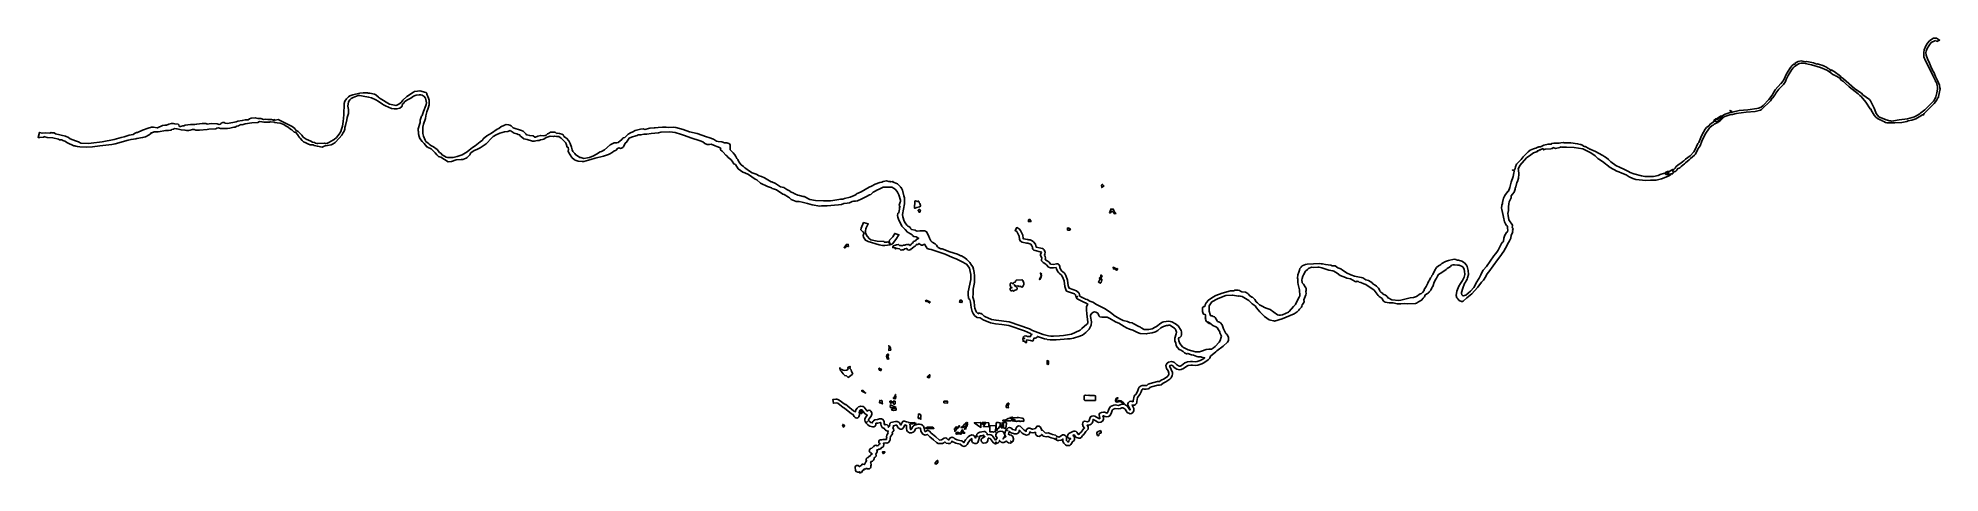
# Model space of a CAD drawing. Header units: metres. Extents: x -671 to 928, y -7 to 359.
import ezdxf

# ---------------------------------------------------------------- set-up
doc = ezdxf.new("R2010")
doc.units = ezdxf.units.M
doc.layers.add('water', color=7, linetype='Continuous')

msp = doc.modelspace()

# ---------------------------------------------------------------- linework, layer by layer
at = {"layer": 'water'}
for points in [[(18.7, -1.2), (19.6, -2), (20, -2), (20.7, -1.3), (21, -1.2), (21.3, -0.7), (21.9, -0.1), (22.7, 0.1), (23.8, -0.3), (24.2, 0.1), (24.2, 0.3), (24.9, 1.3), (25.1, 2), (25.7, 2.7), (25.3, 3.7), (25.4, 4.5), (25.7, 4.9), (26.2, 5.4), (27, 5.7), (27.7, 6.4), (28.5, 6.6), (28.8, 7.3), (29.2, 7.8), (30.2, 8.3), (30.1, 9.2), (29.4, 9.4), (28.5, 10.2), (28, 11.2), (28.1, 12), (28.7, 12.9), (29, 13.2), (30.2, 13.6), (31.1, 14.5), (31.4, 14.6), (32, 15.4), (32.5, 15.8), (33.5, 16), (34.7, 15.5), (35.6, 15.8), (35.8, 16.3), (36.3, 16.8), (36.9, 17), (36.9, 17.4), (36.1, 18), (35.9, 18.7), (35.9, 19.5), (36.5, 20.3), (37.3, 20.6), (38.5, 20.4), (39.5, 20.9), (40.9, 20.7), (42.4, 20.8), (42.4, 22), (42.7, 22.7), (42.5, 23), (42.6, 24.5), (43.2, 25.6), (43.8, 25.7), (43.9, 25.9), (43.6, 27), (43.9, 27.9), (42.8, 28), (41.7, 28.5), (41.1, 29.1), (40.8, 29.7), (40.7, 30.1), (40, 30.2), (38.8, 31), (37.9, 32.5), (37.6, 33.6), (37.6, 35), (37.4, 35.2), (35.2, 34.6), (33.5, 34.4), (33.4, 33), (33.2, 32.5), (32.8, 32), (31.7, 31.5), (30.7, 31.5), (28.5, 32.1), (27.9, 32.4), (26.5, 33.4), (25.2, 34.7), (26.3, 35.7), (25.2, 34.7), (24.4, 35.8), (24.1, 37), (24.2, 37.9), (24.5, 38.8), (26.3, 41.3), (25.5, 41.5), (23.8, 42.9), (21.7, 45.7), (20.7, 45.7), (20.4, 45.5), (19.6, 44.7), (19.4, 43.6), (19.8, 42.3), (19.8, 41.6), (19.1, 39.9), (18.2, 39.1), (17.4, 38.8), (16.6, 39), (16, 39.2), (15.2, 40), (14.6, 41), (14.4, 41.8), (13, 42.5), (7.2, 47), (7.2, 47.1), (6, 47.8), (1.6, 51.2), (0.3, 51.7), (-2.2, 51.3), (-2.7, 54.3), (-0.3, 54.7), (0.6, 54.7), (1.6, 54.5), (2.7, 54), (7.7, 50.3), (7.9, 50.2), (8.3, 50.3), (9.7, 49.2), (9.8, 48.8), (14.7, 44.9), (16.4, 44.1), (16.7, 45.6), (17.7, 47.2), (19, 48.2), (20.1, 48.6), (20.7, 48.7), (22.2, 48.6), (22.9, 48.4), (23.6, 48), (26.3, 44.7), (26.9, 45.3), (27.8, 45.5), (28.6, 45.3), (29.4, 44.6), (29.8, 43.8), (30, 43), (30, 42.1), (29.5, 40.4), (27.5, 37.9), (27.1, 37.2), (28, 36.1), (29.4, 35), (30.5, 34.7), (30.9, 35.8), (31.4, 36.5), (32.6, 37.2), (34.8, 37.6), (36.5, 38.1), (38.1, 38.1), (39.4, 37.5), (40.2, 36.6), (40.5, 35.6), (40.6, 33.9), (40.9, 33.1), (41.9, 33.3), (42.9, 33.1), (43.8, 32.3), (44.1, 31.6), (44, 31.1), (45.2, 32.2), (45, 32.8), (45.2, 33.9), (45.6, 34.5), (46.2, 35), (50, 35.8), (51.3, 35.8), (52.1, 35.7), (52.7, 35.3), (53.3, 34.8), (54.6, 32.9), (54.9, 33.3), (55.5, 35.2), (56.1, 35.9), (56.8, 36.2), (57.6, 36.3), (59.3, 35.6), (60.9, 35.3), (61.3, 34.9), (65.7, 35), (66.1, 34.9), (67.3, 34.1), (62.1, 33.6), (62.3, 32.2), (62.2, 30.3), (62.6, 29.3), (63.1, 29.3), (63.4, 29.6), (64.6, 31.6), (65.1, 32.2), (66, 32.8), (69.1, 33.6), (70.1, 33.6), (71.7, 33.3), (72.8, 32.7), (73.5, 31.9), (74, 30.4), (74.3, 28.7), (74.8, 27.6), (75.1, 27.5), (76.6, 28.3), (77.4, 28.4), (78.1, 28.1), (78.7, 27.7), (80, 26.1), (81, 25.2), (83.9, 22.9), (86.9, 20.3), (88.7, 20.4), (90.8, 22), (92.2, 22.1), (93.2, 21.5), (94.3, 20.4), (94.7, 20.3), (95.8, 22), (97.4, 22.6), (99, 22.1), (99.9, 21.4), (101.8, 20.5), (104.2, 19.9), (105.8, 19.7), (107.6, 18.1), (108.9, 20.4), (111.2, 23.1), (112.1, 23.9), (114.1, 24.6), (115.2, 24.4), (116.3, 23.5), (117.2, 21.9), (117.9, 23.8), (119.3, 23.2), (118, 23.9), (118.5, 25.3), (119.2, 26), (119.7, 26.4), (120.8, 26.8), (124.4, 27.5), (125.2, 27.4), (126, 26.9), (127, 25.7), (127.2, 24.7), (128.8, 24.9), (130.1, 24.6), (131.2, 24.1), (132.1, 23.1), (134.2, 20.3), (134.4, 20.4), (135.4, 22.2), (134.4, 23.7), (134.3, 24.4), (134.4, 25.1), (135.3, 26.4), (135.8, 26.8), (137.3, 27.5), (138.2, 27.7), (139.9, 27.5), (140.6, 27.1), (141.4, 26), (141.8, 25.2), (141.9, 24.4), (141.8, 23.2), (141.2, 22.1), (140.5, 21.2), (141.9, 22.6), (142.8, 23.1), (142.2, 23.9), (142, 24.7), (141.9, 25.6), (142.1, 26.8), (142.4, 27.7), (143.1, 28.9), (144.5, 28.2), (143.2, 29), (144.8, 30.6), (145.8, 30.8), (146.7, 30.7), (147.6, 30.2), (148.3, 29.3), (151.1, 28.6), (151.3, 29.8), (151.9, 31.3), (153.4, 32.2), (154.8, 31.9), (158.3, 28.5), (159.9, 27.6), (160, 29), (161.5, 30.3), (163.1, 30.3), (164.8, 29.5), (165.4, 29.4), (166.6, 29.6), (167.8, 30.1), (168, 30.7), (169, 32.1), (170.9, 32), (172, 31.1), (172.8, 29.1), (172.8, 28.5), (173.6, 28.5), (175.8, 26.5), (177.2, 26.2), (178.4, 26.3), (180.7, 25.6), (182, 25), (184.5, 24.4), (185.5, 23.7), (187.4, 22.8), (188.5, 23.3), (190.3, 24.6), (191.6, 24.6), (192.7, 24.2), (193.4, 23.2), (193.8, 22.2), (193.7, 19.9), (194.8, 18.7), (195.2, 18.6), (195.7, 19.4), (196, 20.4), (197.3, 21.5), (196.2, 21.6), (195.3, 22.1), (194.7, 22.8), (194.6, 23.9), (194.9, 24.8), (195.7, 25.7), (199, 27.5), (199.9, 27.8), (200.9, 27.8), (201.8, 27.4), (202.6, 26.8), (203.5, 25.2), (203.9, 25), (204.3, 25), (204.8, 25.9), (206.1, 27), (208, 29.7), (209, 30.4), (207.9, 31.8), (207.2, 33.6), (207.5, 34.8), (208.1, 35.8), (209.2, 36.2), (210.3, 36), (211.4, 35.7), (212.7, 36.1), (212.9, 36.7), (213.3, 38.5), (214, 39.9), (215.2, 40.5), (216.3, 40.6), (217.5, 40.4), (221, 38.3), (221.7, 38.2), (221.9, 38.7), (221.5, 40.1), (221.3, 41.4), (221.3, 42.2), (221.9, 42.9), (223.3, 43.6), (224.9, 43.8), (225.7, 43.8), (227.9, 42.8), (228.9, 44.6), (229.3, 46.3), (230.2, 47.7), (230.9, 48.4), (233.5, 49.6), (234.6, 49.8), (237.4, 49.5), (240.3, 50.5), (241.9, 50.4), (240.7, 51.8), (239.5, 52.5), (237.9, 52.7), (237.3, 52.6), (236.5, 52.1), (235.6, 52.4), (235.1, 53.2), (235.1, 53.6), (235.4, 55.1), (236.4, 55.9), (236.8, 56), (237, 55.4), (236.3, 55), (235.9, 54.3), (235.9, 53.6), (236.2, 53.1), (236.6, 53), (238.1, 53.5), (239.6, 53.2), (241, 52.4), (242.8, 50.3), (244.4, 49.2), (245.3, 48.2), (247, 45.7), (247.3, 45.6), (247.3, 46.1), (245.5, 49.9), (245.4, 51), (245.9, 51.9), (246.8, 52.7), (247.8, 52.9), (249.9, 52.6), (249.8, 53.2), (250.8, 57.2), (251.3, 58.1), (252, 58.7), (252.9, 60.1), (253.8, 61.9), (254.4, 63.8), (254.9, 64.7), (255.7, 65.5), (256.6, 66), (257.5, 66.2), (260.6, 66.2), (261.4, 66.3), (262.4, 67.2), (264.2, 68), (270.2, 69.5), (272.1, 69.7), (273.4, 70.7), (275.8, 71.9), (278.7, 73.9), (279.2, 74.4), (279.8, 75.7), (279.9, 76.6), (279.2, 78.5), (278, 80.6), (277.4, 83), (277.8, 84.1), (278.5, 84.9), (279.6, 85.8), (282.2, 86.5), (283.3, 86.1), (284.5, 85.6), (286.2, 83.8), (287.9, 82.8), (288.9, 82.6), (289.4, 82.6), (290.5, 83.1), (293.2, 85.2), (294, 85.6), (295.5, 86), (298.2, 86.3), (299.8, 86.4), (302.3, 86.2), (303.6, 86.3), (306.3, 87.2), (307.9, 88), (310.1, 89.6), (307.3, 90), (306.7, 90.3), (304.4, 90.3), (303.4, 90.5), (300.6, 91.6), (298.8, 91.9), (298.1, 92.4), (295.7, 93.2), (295, 92.8), (294.6, 92.8), (292.9, 93.8), (291.9, 94.9), (289.8, 96), (289.4, 96.4), (288.9, 96.1), (286.8, 98.6), (286.1, 99.9), (285.8, 101.8), (285, 103.7), (284.9, 105.9), (286, 109.7), (286.2, 111), (285.6, 112.8), (285.2, 113.8), (284.6, 114.5), (280.8, 116.9), (279.5, 116.9), (279.2, 116.6), (278, 116.6), (275.5, 115.9), (273, 114.6), (270.5, 112.6), (268.6, 111.5), (265.8, 110.4), (261.9, 109.9), (260.9, 109.6), (255.8, 110.1), (253.4, 110.8), (249.7, 112.9), (246.9, 113.7), (244.2, 114.7), (242.3, 115.8), (237.8, 118.6), (235.5, 119.6), (234.9, 119.7), (230.1, 122.7), (227.9, 123.7), (223.6, 123.7), (221.8, 124.1), (221.3, 124.5), (221, 125), (220.5, 126.6), (220.1, 127), (218.5, 127.9), (217.4, 128.1), (216.5, 128), (215.2, 127.1), (214.5, 126.1), (214.1, 125.3), (214.1, 124.3), (214.8, 119.7), (214.4, 116.9), (212.8, 113.6), (210, 110.8), (207.2, 108.5), (203.4, 107.1), (201.4, 106.7), (199.6, 105.9), (196.8, 105.6), (194.7, 105.6), (191.7, 105.2), (185.1, 104.7), (182.7, 104.6), (182.7, 104.8), (182.7, 104.6), (180.7, 104.6), (180.1, 104.5), (177.6, 104.8), (177.2, 105.1), (175.4, 105.5), (169.4, 107.5), (169.1, 106.8), (168.3, 106.3), (167.4, 106), (166.3, 106), (166.1, 105), (165.4, 103.6), (163.6, 104.2), (160.3, 104.6), (160.3, 103.2), (160.1, 102.6), (159.8, 102.1), (158.1, 103.5), (158, 103.4), (157.3, 103.4), (157.2, 105.8), (158.7, 105.8), (157.3, 106.3), (157.5, 107.1), (158.3, 107.7), (159.5, 107.9), (161, 107.5), (162.2, 107.5), (163.4, 107.2), (163.5, 108.1), (164.3, 109.2), (164.8, 109.2), (164, 109.5), (163.5, 110), (158.6, 112.1), (145.4, 116.6), (139.4, 117.6), (134.2, 118.1), (129.9, 118.9), (123.7, 121.5), (121.1, 123.1), (119, 123.5), (118.8, 123.2), (118, 123.7), (116.4, 125.2), (115.2, 126.8), (114.4, 128.6), (113.5, 131.8), (113.2, 136.3), (112.4, 138.5), (111.5, 139.5), (111.4, 139.9), (111, 142.6), (111.1, 145.1), (113.4, 155.4), (113.3, 159.5), (112.9, 162), (112.1, 164.8), (110.8, 166.9), (109.6, 168.3), (105.5, 170.6), (100.9, 172.8), (97.9, 173.9), (91.8, 176.8), (80.1, 180.6), (78.2, 181), (76.7, 181.5), (75.9, 183), (74.4, 185), (72.8, 184.2), (71.9, 184.4), (71.2, 184.7), (69.7, 185.8), (69.6, 185.4), (68.7, 184.9), (67.4, 184.8), (67.3, 184.3), (66.5, 183.5), (65.7, 183.3), (65.5, 182.7), (64.4, 182.1), (64.2, 181.7), (63.1, 181.2), (62.9, 180.6), (61.2, 180.2), (60.2, 180.5), (59.6, 181.4), (59, 181.6), (57.8, 181.3), (56.8, 180.5), (55.9, 180.3), (55.5, 180.4), (54.6, 180), (53.5, 181.1), (51.7, 181.4), (51.5, 181.7), (49.8, 181.2), (49.6, 181.9), (49.8, 182.1), (47.7, 182.2), (47.7, 182.8), (48.3, 183.8), (50.9, 184.6), (52.6, 184.9), (53.4, 184.1), (54.9, 183.9), (55.3, 183.6), (56.7, 184.3), (57.8, 184.4), (58.4, 184.7), (59.4, 184.9), (59.7, 184.7), (60.1, 184.9), (61.4, 184.8), (62.1, 184), (63, 184.7), (63.1, 185.1), (63.7, 185.7), (64.6, 186.2), (65.2, 187.3), (66, 187.8), (66.7, 187.9), (67.4, 188.9), (68.6, 189.7), (69.5, 190), (67.3, 191.2), (65.5, 191.7), (64.2, 192.5), (63.9, 193), (63.2, 193.6), (60.1, 195.3), (58.1, 197.4), (57.7, 198), (55.2, 200.4), (52.5, 206.3), (52, 207.8), (51.8, 209.2), (51.9, 210.9), (52, 211.1), (52.5, 211.3), (52.8, 211.7), (53.5, 214.5), (53.5, 216), (53.8, 216.8), (53.7, 217.1), (53.3, 217), (53.2, 217.9), (53.9, 220.5), (54.2, 220.9), (54.2, 222.2), (52.8, 226.6), (51.6, 228.9), (50.3, 230.8), (48.9, 232), (46.8, 233), (45.9, 233.2), (39.5, 233.2), (35.7, 231.2), (34.8, 230.9), (33.8, 230.4), (33.5, 230), (31.1, 228.9), (29.4, 227), (28.1, 226.6), (25.6, 225.2), (24, 224.5), (20.7, 222.7), (19.3, 222.3), (18.1, 221.6), (16.3, 221.3), (14.6, 221.3), (13.7, 221.1), (12, 220.1), (11.3, 219.8), (9.5, 219.5), (6.7, 219.4), (4.5, 218.5), (2.1, 218.1), (-1.4, 218), (-7.4, 217.3), (-12.1, 217.3), (-13.5, 217.2), (-20.2, 218.1), (-24.1, 219.4), (-28.6, 220.6), (-31.1, 221.1), (-33.5, 221.1), (-36.4, 222.1), (-37.6, 222.7), (-39.1, 224.1), (-40, 224.6), (-43.7, 226.9), (-44.8, 227.1), (-50.1, 230.8), (-51.6, 231.5), (-53.6, 231.9), (-54.3, 232.4), (-57.6, 233.6), (-63.4, 236.4), (-66.5, 239.2), (-67.9, 239.8), (-73.6, 243.7), (-76.6, 245.2), (-78.5, 245.8), (-82.2, 248.6), (-84.6, 252.1), (-85.8, 252.7), (-87.2, 255), (-88.5, 256.5), (-90.6, 258.2), (-91.9, 259.5), (-92.7, 260), (-94.8, 262.5), (-95.4, 263), (-95.7, 263.5), (-97.2, 264.6), (-97.4, 264.9), (-97, 265.4), (-97.4, 266.1), (-98.1, 266.6), (-100.1, 267.2), (-101.5, 268), (-104.9, 269.3), (-106.4, 269), (-108.4, 269.1), (-110.4, 269.9), (-112, 271.2), (-114.2, 272.2), (-122, 274.5), (-127.3, 276.7), (-129.8, 277.5), (-135.3, 279), (-139.8, 279.7), (-147.4, 279.4), (-149.4, 278.9), (-155.4, 278.3), (-159.1, 277.8), (-161.5, 277.7), (-164.1, 277), (-165.2, 277.1), (-166.3, 277), (-167.3, 276.7), (-168.4, 276.2), (-171.9, 275.2), (-173.9, 274.4), (-176.1, 270.9), (-177.2, 270.1), (-178.8, 267.1), (-179.3, 266.6), (-180.5, 265.9), (-181.2, 265.7), (-182.3, 266.2), (-183.8, 265.7), (-185, 264.2), (-186.8, 263.5), (-188.3, 262.3), (-190.2, 261.1), (-191.4, 260.6), (-195.6, 259.1), (-202.4, 257.5), (-206.1, 256.3), (-212, 254.7), (-213.6, 254.6), (-216.9, 254.9), (-218.6, 255.5), (-219.9, 256.2), (-222.2, 258.2), (-223.6, 260.2), (-224.9, 262.6), (-225.1, 263.5), (-224.9, 264.9), (-225.1, 266.4), (-225.3, 266.7), (-226.1, 266.9), (-227, 269.6), (-227.5, 270.6), (-231, 274.4), (-232, 274.8), (-233.2, 275.7), (-235, 275.7), (-236.6, 276), (-237.6, 275.8), (-240.5, 276.1), (-243.8, 274.8), (-245.8, 273.6), (-246.9, 273.2), (-248.5, 273), (-249.5, 272.3), (-251.1, 272.3), (-253.7, 271.7), (-255.3, 271.7), (-259.6, 273.2), (-262.6, 273.9), (-264.3, 275.1), (-265.2, 276), (-266.1, 277.2), (-267.4, 277.4), (-268.3, 277.9), (-270.7, 278.6), (-273.9, 280.7), (-274.5, 280.6), (-274.7, 280.4), (-275.5, 280.3), (-276, 279.9), (-278.7, 279.6), (-282.7, 278.6), (-285.9, 277), (-288.2, 275.7), (-289.5, 274.6), (-294.2, 269.7), (-295, 269.1), (-299.2, 266.2), (-302, 264.8), (-304.3, 263.9), (-307.2, 262), (-307.5, 261.6), (-307.6, 260.9), (-307.9, 260.2), (-310.2, 258), (-311.1, 257.4), (-312.5, 256.9), (-313.8, 256.5), (-315.1, 256.5), (-319.5, 256), (-323.3, 254.6), (-326.1, 254.4), (-332.3, 258.3), (-334.2, 258.8), (-335.7, 260.2), (-337.1, 262), (-340.5, 265.3), (-342.9, 266.5), (-343.9, 267.1), (-344.2, 267), (-346.4, 269.8), (-348, 271.4), (-349.9, 274.1), (-350.8, 276.6), (-350.7, 277.3), (-351.1, 277.6), (-351, 280.1), (-351.3, 280.3), (-351.3, 282.1), (-350, 286.8), (-349.7, 287.4), (-349.6, 289.4), (-349.2, 291.1), (-348.6, 292.8), (-348.1, 293.5), (-346.9, 296.9), (-344.8, 301.9), (-344.6, 302.6), (-344.5, 304.1), (-344.9, 306.9), (-345.2, 307.9), (-346.2, 309.5), (-347.9, 310.5), (-349.3, 310.9), (-350.5, 310.9), (-353, 310.5), (-355.2, 309.8), (-357.5, 308), (-360.8, 306.3), (-362.8, 304.8), (-363.5, 303.9), (-364.9, 302.6), (-364.8, 301.5), (-365.1, 300.9), (-366.7, 299.7), (-369.2, 298.9), (-371.5, 299), (-373.9, 299.4), (-378.9, 301.6), (-380.4, 302.5), (-381.4, 303), (-385, 305.6), (-387, 306.7), (-390.6, 308.2), (-393, 308.9), (-397.7, 309.8), (-400.4, 310.1), (-401.9, 310.1), (-403.2, 309.8), (-406, 308.6), (-407.6, 307.6), (-408.9, 306.5), (-409.5, 305.8), (-409.9, 304.9), (-410.4, 301.4), (-410, 298.5), (-410, 295.1), (-411, 291.6), (-411.3, 289.7), (-412.5, 284.9), (-413.1, 283.4), (-413, 281.9), (-413.6, 280.3), (-414.6, 278.6), (-415.6, 276.9), (-417.7, 274.4), (-421.3, 270.6), (-422.8, 269.5), (-424.4, 268.7), (-427.7, 268.3), (-429.7, 267.8), (-430.9, 267.2), (-432.2, 266.9), (-436.1, 267.6), (-438.8, 268.2), (-439.7, 268.6), (-442.1, 268.8), (-444.1, 269.5), (-446.4, 270.6), (-447.7, 271.3), (-449, 272.3), (-450.5, 274.3), (-451.4, 275.3), (-452.7, 277.3), (-454.5, 279.3), (-455.5, 279.5), (-457.7, 281.4), (-458.8, 281.9), (-460.8, 283.6), (-462.5, 284.3), (-464.2, 285.8), (-467.3, 286.9), (-469.8, 287.1), (-471.8, 287.5), (-472.4, 287.8), (-475.4, 288.1), (-475.9, 288.1), (-476.1, 287.9), (-476.5, 287.8), (-480.2, 287.9), (-481.1, 287.7), (-482.7, 288.2), (-484.8, 288.3), (-486.2, 287.5), (-491.3, 287.3), (-496.7, 286.4), (-499.5, 285.5), (-500.3, 285.7), (-501.6, 285.2), (-502.5, 284.6), (-503.8, 284.3), (-505.3, 283.6), (-506.3, 283.5), (-509.8, 282.7), (-511.8, 282.5), (-515.2, 282.4), (-517.5, 282.5), (-519.4, 282.9), (-520.6, 282.7), (-521.6, 282.3), (-527.4, 281.9), (-528.9, 281.6), (-535.3, 281.1), (-538.4, 281.2), (-539.7, 281.6), (-541.1, 281.7), (-543, 281), (-544.2, 280.8), (-546.3, 280.9), (-547.5, 281.2), (-550.7, 281.4), (-553.9, 282.1), (-554.5, 282.1), (-556.3, 282.5), (-557.2, 281.9), (-558.4, 281.7), (-558.7, 281.4), (-559.4, 281.2), (-561.4, 280.9), (-563.6, 280.9), (-569.9, 279.7), (-571.5, 279.8), (-573.3, 279.6), (-575.4, 278.8), (-576, 278.8), (-576.4, 278), (-577.5, 277), (-580.6, 275.4), (-581.8, 275.2), (-583.1, 274.8), (-587.8, 274.1), (-588.9, 273.8), (-592.8, 273.3), (-595.2, 272.7), (-606.2, 269.5), (-609, 269), (-619, 268), (-625.3, 267.1), (-629.9, 266.7), (-636, 267), (-637.9, 267.2), (-639.1, 267.5), (-640.1, 268), (-640.8, 268), (-646.1, 270.5), (-648.6, 271.9), (-650.1, 272.4), (-651.1, 272.8), (-653.1, 273), (-653.8, 273.5), (-658.5, 274.6), (-663.3, 274.9), (-665.2, 275.4), (-665.4, 275.6), (-666.4, 275.3), (-669.6, 275), (-671, 275), (-669.8, 279.2), (-667.6, 278.5), (-665.1, 278.7), (-661, 278.6), (-660.1, 279), (-659.3, 278.8), (-659.2, 278.9), (-658.8, 278.9), (-657.5, 278.7), (-656.2, 278.1), (-647.8, 275.9), (-645.3, 274.8), (-644, 273.9), (-639.4, 272), (-637.1, 271.2), (-635.1, 270.2), (-628.6, 269.9), (-626.2, 270), (-617.2, 271.3), (-607.1, 273.2), (-601.1, 274.9), (-598.6, 275.5), (-594.3, 276.9), (-591, 277.5), (-589.8, 278.2), (-588.1, 279), (-587.3, 279.2), (-583.3, 281.2), (-578.5, 282.8), (-575.5, 283.6), (-574.2, 283.7), (-570.6, 282.9), (-566.4, 285.1), (-564.4, 285.3), (-563, 285.2), (-561.1, 286.1), (-558.9, 286.8), (-557.3, 286.8), (-556, 286.3), (-553.3, 286.1), (-552.5, 285.6), (-552.3, 284.4), (-551.9, 284.1), (-551.3, 284.1), (-549.3, 284.6), (-548.2, 284.7), (-547.8, 284.9), (-547.2, 285.4), (-542.9, 285.7), (-539.3, 285.7), (-537.5, 286.2), (-532.9, 286.7), (-529.8, 286.7), (-529.1, 286.5), (-528.9, 286.1), (-525.4, 286.8), (-520.3, 286.4), (-518.8, 285.9), (-517.7, 286.1), (-517.3, 286.4), (-517, 286.9), (-515.5, 287.4), (-514.6, 287.4), (-513.7, 287), (-511.8, 286.7), (-504.3, 288.2), (-502.9, 288.6), (-499.3, 289.1), (-496.8, 289.7), (-494.4, 289.9), (-493.1, 290.7), (-491.7, 291.2), (-488.4, 291.5), (-486.1, 291), (-483.6, 290.9), (-481.5, 290.1), (-479.7, 290.4), (-477.9, 290.1), (-474.7, 290), (-472.9, 289.6), (-472.4, 289.6), (-472.8, 290), (-471.6, 289.6), (-469.1, 290), (-457.3, 284.2), (-455.1, 282.5), (-454.8, 281.8), (-454, 280.9), (-452.4, 279.9), (-449.3, 276.8), (-448, 275.1), (-445.5, 273.4), (-441.7, 271.8), (-440.2, 271), (-438.6, 270.6), (-437.7, 270.1), (-436.7, 269.9), (-435.8, 269.8), (-430.1, 270), (-429.4, 269.8), (-428.7, 269.9), (-427.6, 270.1), (-426, 271.1), (-425.1, 271.4), (-421.9, 273.3), (-420.1, 275), (-417.7, 277.8), (-416.5, 279.9), (-415.7, 281.8), (-414.9, 284.5), (-414.3, 288.4), (-413.8, 293.9), (-413.6, 303.4), (-413, 305.6), (-411.7, 307.4), (-410, 309.1), (-408.8, 309.9), (-406.4, 310.8), (-400.3, 312.2), (-397.6, 312.6), (-393.7, 312.6), (-393.5, 312.2), (-391.9, 312.2), (-388.2, 311.3), (-386.9, 310.7), (-384.6, 308.9), (-384.2, 308.3), (-383.4, 307.6), (-375.4, 302.9), (-371.2, 302), (-370.2, 301.9), (-369.3, 302.1), (-367.6, 302.9), (-365.5, 304.6), (-364.2, 306.4), (-360.8, 309.4), (-355.4, 313.1), (-354.4, 313.6), (-351.8, 314), (-350.1, 314.1), (-344.9, 312.7), (-344.2, 312.2), (-344, 311.8), (-344, 311.3), (-342.6, 308.1), (-342.1, 306.4), (-342.1, 302.4), (-342.9, 299.5), (-344.2, 296.6), (-345, 293.2), (-345.3, 290.8), (-347, 286), (-347.4, 283.6), (-347.5, 278.3), (-346.9, 276), (-345.4, 272.6), (-344.8, 271.6), (-342.9, 270.1), (-342.2, 269.4), (-340.6, 268.1), (-338.4, 267), (-335.5, 264.8), (-333.4, 262.4), (-332.4, 261.8), (-331.2, 260.3), (-327.9, 258.4), (-326.7, 258.1), (-325.1, 258), (-322, 258), (-318.6, 258.8), (-314.5, 260.4), (-310.2, 262.9), (-308.4, 264.2), (-305.7, 266.6), (-303.4, 267.8), (-299.1, 271.2), (-297.4, 272.7), (-296.7, 273.7), (-293.7, 276.3), (-289.8, 278.6), (-284.9, 282), (-283.4, 282.5), (-281.8, 283.9), (-278.9, 285.4), (-277.3, 285.8), (-275.3, 285.6), (-274.2, 285.3), (-273.1, 284.8), (-271.4, 283), (-264.5, 280.7), (-263.2, 280.1), (-261.2, 278.2), (-260.7, 277.9), (-260.6, 277.5), (-260, 277.1), (-257.6, 276.5), (-254.6, 276.2), (-253.3, 275.3), (-252.6, 275.2), (-250.8, 276), (-248.3, 276.6), (-246.3, 276.3), (-244.7, 276.6), (-243.8, 276.9), (-242.5, 278.1), (-241.7, 278.3), (-240, 279.3), (-239.2, 279.5), (-236.7, 279.5), (-236.2, 279.4), (-235.1, 278.4), (-234.4, 278.5), (-232.5, 278.3), (-230.7, 277.8), (-229.5, 277.1), (-229.2, 276.8), (-228.8, 275.8), (-226.6, 274.3), (-224.7, 272.1), (-223.5, 269.9), (-222.4, 266.9), (-222, 264.6), (-221.3, 263.2), (-219.5, 261.5), (-219.2, 260.5), (-215.5, 258.2), (-214.9, 258.1), (-214.5, 258.1), (-212.1, 257.2), (-209.1, 257.7), (-207.4, 258.2), (-204, 259.6), (-201.3, 261), (-198.2, 262.7), (-197.2, 263), (-194.7, 264.4), (-189.8, 268.8), (-186.5, 270.4), (-184.4, 270.3), (-183.1, 270.7), (-180, 273.3), (-178.9, 274.5), (-177.7, 275), (-174.9, 277.7), (-172.8, 278.9), (-170.8, 279.8), (-169, 280.8), (-164.4, 281.9), (-162.2, 282.1), (-160.7, 281.7), (-156.7, 282.7), (-152.9, 283.1), (-152, 283.1), (-149.7, 283.4), (-146, 283.5), (-143.7, 283.7), (-142.9, 283.5), (-141.2, 283.4), (-136.5, 283.7), (-134.7, 283.4), (-128.6, 281.6), (-123.3, 279.6), (-116.9, 278.3), (-108.8, 275.4), (-107, 274.9), (-103.1, 273.4), (-100.6, 271.9), (-99.1, 271.5), (-96.1, 271.2), (-93.7, 270.4), (-91.9, 270.4), (-90.9, 270.2), (-90.1, 269.8), (-89.4, 269.3), (-89.1, 268.5), (-88.9, 267.6), (-89.1, 264.9), (-89, 264.4), (-86.6, 262.1), (-85.1, 260.4), (-84.2, 259), (-83.3, 257.2), (-82.7, 256.5), (-81.8, 254.4), (-79.9, 251.9), (-77.8, 250.5), (-76.6, 249.3), (-75.9, 248.9), (-72.8, 246.5), (-70.4, 245.2), (-67.1, 244), (-64.6, 242.6), (-62.8, 242.2), (-60.1, 241), (-54.6, 237.5), (-54.1, 237.6), (-50.9, 236.2), (-46.6, 233.4), (-44, 232.7), (-42.1, 231.7), (-41.5, 231.1), (-38.6, 229.6), (-38.4, 229.3), (-36, 228.2), (-35.3, 227.7), (-34.7, 227.6), (-32, 226.5), (-30.6, 226.2), (-27.7, 225.3), (-26.8, 225.2), (-22.1, 222.6), (-17.4, 222), (-10.4, 221.6), (-4.6, 221.7), (-2.6, 221.9), (3.9, 223.1), (5.7, 223), (7.1, 223.6), (11.8, 224.7), (15.2, 226.1), (16.9, 227), (17.3, 227.4), (21.1, 229.1), (27.9, 233.2), (29.8, 234), (33, 235.6), (36.8, 237.1), (38.6, 237.4), (39.6, 237.9), (42.5, 238.3), (44.4, 237.8), (45.5, 237.9), (46.2, 237.7), (47.4, 237.9), (47.8, 238.1), (47.8, 238), (47.5, 237.5), (51.6, 236), (52.6, 235.1), (54.5, 233.1), (54.3, 233), (54.6, 232.6), (54.7, 232.8), (56, 230.7), (57.1, 225.8), (57.6, 224.1), (57.6, 219.2), (55.8, 210.1), (56.1, 208), (57.3, 204.5), (58.2, 203), (59.5, 201.2), (60.5, 200.3), (61.1, 200.1), (62.3, 199.1), (63, 198.1), (63.6, 197.6), (66.6, 196.8), (67.3, 196.3), (68.3, 196.1), (70.4, 196.3), (74.5, 196.3), (75.3, 196.1), (76.4, 195.3), (76.8, 193.9), (77.7, 192.5), (78.6, 190.2), (79.8, 188), (80.7, 186.9), (83.4, 185.3), (84.5, 184.4), (85.2, 183), (86, 182.3), (88.1, 181.3), (89.2, 181.2), (95.7, 178.6), (102.2, 176.6), (104.9, 175.4), (105.4, 175.3), (108.2, 173.7), (110.1, 172.2), (112.4, 169.7), (113.9, 167.6), (114.9, 166.1), (115.5, 164), (116.1, 161.2), (116.4, 158.6), (116.5, 153), (115.2, 147.2), (115.4, 143.3), (115, 140.4), (116.1, 136.9), (116.4, 133.1), (116.7, 131.2), (117.5, 129), (118.1, 128), (118.9, 127.2), (119.1, 127.1), (119.9, 127.1), (119.8, 126.6), (120, 126.6), (120.1, 127), (120.5, 127.1), (120.9, 127.1), (121.3, 126.8), (122, 126.9), (122.9, 126.3), (124.6, 124.5), (125.1, 124.2), (130.8, 121.8), (134.6, 121.1), (145.6, 119.7), (162.7, 113.9), (165.3, 112.4), (174.2, 109.2), (178.8, 108), (180.7, 107.8), (182.8, 107.7), (188, 108), (191.3, 108.3), (198.1, 109.5), (201.2, 110.7), (205.2, 112.7), (206.7, 114.3), (211, 117.7), (211.6, 118.5), (211.8, 119.7), (210.8, 126.3), (210.5, 130.2), (210.7, 132.6), (211.6, 134.7), (209.9, 135.8), (208.8, 136.1), (207.8, 136.7), (207.3, 136.8), (203.3, 138.8), (202.6, 139.3), (201.8, 140.7), (203.2, 141.2), (201.8, 140.7), (201.5, 141.5), (201.7, 142.3), (200.4, 143.4), (195.4, 145), (193.9, 145.7), (193.1, 147), (192.3, 149.5), (191.7, 154.3), (190.4, 157.6), (190, 158.4), (189.5, 159), (187.5, 160.6), (186.8, 161.6), (185.3, 164.2), (185, 165.4), (182.9, 165.1), (181.4, 165.2), (180.4, 165.3), (178.8, 165.7), (177.1, 167.7), (175.7, 168.8), (174.1, 169.7), (172.9, 171.1), (172.7, 172), (173, 173.7), (171.9, 175.5), (172, 176.4), (172.2, 177.3), (172.6, 177.6), (172.7, 178.5), (166.3, 180.2), (165.6, 180.8), (165.1, 181.7), (165.2, 182.6), (164.7, 183.8), (163.8, 185.1), (162.2, 185.8), (161.3, 185.9), (160.9, 186.1), (160.3, 186.1), (156.4, 186.9), (155.1, 187.8), (154.6, 188.5), (154.3, 189.3), (154, 191.8), (152.4, 195.1), (152, 195.7), (150.5, 196.5), (151.9, 199.1), (153.9, 198), (155, 196.6), (157, 192.6), (157.3, 189.8), (157.8, 189.6), (160.6, 189.1), (161.4, 189.1), (162.1, 188.8), (163.3, 188.7), (164.8, 187.9), (166.1, 187), (167.6, 185), (168.2, 182.7), (173.5, 181.4), (174.3, 181.1), (175.1, 180.5), (175.7, 179), (175.8, 178.3), (175.5, 176.7), (175.2, 175.9), (175.9, 174.7), (176, 173.7), (175.8, 172.3), (176.1, 172), (177.6, 171.2), (179.1, 169.9), (180.4, 168.3), (182.8, 168.1), (185.5, 168.6), (186.2, 168.5), (187, 168.2), (187.6, 167.7), (188.1, 166.4), (188.1, 165.3), (189.2, 163.2), (189.6, 162.8), (191.7, 161.1), (192.6, 160), (193.2, 158.7), (194.6, 154.9), (195.3, 150.1), (195.6, 149.6), (195.9, 148), (202.1, 145.9), (204.4, 143.9), (204.7, 142.6), (204.6, 141.7), (205, 141.3), (206.9, 140.3), (207.3, 140.3), (208.2, 139.7), (208.9, 139.5), (209.9, 138.9), (211.2, 138.5), (213.4, 137.1), (216, 136.2), (219, 134.3), (226.2, 130.7), (230.7, 127.6), (234.8, 124.5), (239.2, 122), (241.5, 121), (245.1, 120), (246.7, 119.3), (248.9, 118.8), (249.9, 118.5), (254.7, 115.8), (255.9, 115.3), (256.7, 114.7), (259.1, 113.3), (262.9, 113.4), (265.8, 114), (268.3, 115.4), (269.5, 115.9), (273, 118.6), (274.6, 119.5), (275.6, 119.8), (279.7, 120.3), (281, 120.1), (282.4, 119.7), (285.4, 118), (287.6, 116.4), (290.1, 112.4), (290.4, 111.4), (290.5, 108.9), (290.1, 107.6), (289.1, 106.7), (288.2, 106.4), (287.9, 105.7), (288.2, 103.9), (289.2, 101.6), (291.3, 98.8), (292.1, 98.1), (296, 96.2), (302.4, 94.4), (305.5, 94.5), (307.4, 95), (311.3, 96.4), (313.6, 96.8), (315.6, 96.7), (317.5, 97.9), (318.8, 99), (322.1, 102.8), (322.9, 104), (323.9, 107), (324, 107.8), (322.8, 110.6), (322.8, 111.5), (321, 114), (320.9, 114.6), (319.4, 115.7), (316.8, 116.6), (315.4, 117.7), (315.2, 118.1), (314.1, 118.9), (313.2, 119.5), (312.6, 119.6), (314.2, 118.3), (314.1, 118.2), (313.8, 118.3), (311.2, 120.3), (310.9, 121.1), (310.8, 121.7), (310.9, 122.2), (310.5, 123.1), (310.7, 123.8), (310.7, 124.9), (310.8, 125.1), (310.7, 125.5), (310.4, 125.9), (309.4, 126.3), (308.9, 126.3), (308.7, 126.8), (308.2, 128.5), (308.2, 131.3), (308.4, 132.1), (309, 132.8), (309.2, 132.6), (310, 132.6), (310.3, 134), (311.1, 135.8), (313.1, 138.1), (316.8, 140.4), (319.4, 141.8), (324.6, 144), (331.8, 145.8), (334.5, 146), (335.3, 146.4), (336.3, 146.5), (338.2, 146.4), (339.2, 146.2), (340.2, 145.5), (341.3, 145.1), (344.3, 144.7), (346.3, 143.6), (346.8, 143.2), (347.3, 142.3), (347.6, 142), (349.7, 140.6), (350.2, 140.4), (351.8, 138.9), (352.2, 138.6), (353.3, 136.7), (354.4, 135.9), (356.1, 134.2), (358.8, 132.6), (360.3, 131.8), (362.5, 130.9), (365.1, 130.2), (371.2, 125.7), (372.5, 125.3), (373.6, 125.3), (375.5, 125.7), (380.4, 127.9), (381.1, 128.4), (384.7, 132.8), (386.3, 134.4), (388, 138.1), (389.4, 140.5), (389.9, 141.7), (390.1, 142.7), (389.6, 145.7), (389.6, 146.7), (388.6, 151.1), (388.3, 153), (388.3, 155.7), (388.1, 156.6), (388.4, 159.4), (389.2, 161.5), (389.6, 163.3), (390.1, 164.6), (391.2, 165.8), (391.3, 166.3), (392.1, 166.9), (394.9, 168), (396.3, 168.2), (406.8, 168.9), (407.8, 168.6), (409, 168.5), (411.6, 168), (416, 167.4), (417.1, 167), (419.7, 166.8), (421.9, 165.3), (424.6, 164.3), (426, 163.2), (428.2, 161.9), (429.3, 161), (432.8, 159.4), (436, 158.2), (441.6, 157.2), (443.1, 156.8), (443.8, 156.2), (444.7, 155.8), (445.4, 155.2), (447.7, 154.5), (450.5, 152.9), (450.9, 152.5), (451.3, 151.8), (453.3, 150.5), (454.6, 149.9), (455.4, 149), (456.2, 148), (457.3, 146.1), (457.3, 145.6), (458.1, 144.8), (459.7, 143.7), (460, 143), (462, 142.2), (463.2, 141.4), (463.7, 140.8), (464.1, 140), (465.3, 139.5), (466.1, 138.9), (467.4, 138.3), (473.2, 137.7), (474.9, 138), (482.9, 140.1), (485.6, 140.2), (488.2, 141.1), (491.1, 143.3), (492.2, 143.5), (493.2, 144.4), (494.5, 146.2), (494.6, 147.1), (496.3, 149.5), (497.7, 152.3), (498.4, 154.2), (499.1, 154.8), (500, 156.9), (500.7, 157.7), (501.1, 158.7), (501.9, 159.7), (503.6, 163.3), (505, 165.4), (506.7, 166.9), (507.7, 167.4), (508.5, 168), (509.3, 168.9), (512.6, 170.6), (514.9, 171.3), (519.7, 172.4), (520.9, 172.1), (521.5, 172.2), (522.1, 171.8), (523.5, 171.8), (526.1, 170.9), (528.4, 169.3), (530.1, 167.4), (530.6, 166.4), (531.6, 163), (531.7, 159.7), (531, 156.9), (530.7, 155.7), (530, 154.4), (529.3, 153.2), (528.4, 152.1), (527.1, 148), (525.8, 144.5), (525.8, 143.5), (526.2, 142.6), (526.8, 142), (527.7, 141.7), (528.6, 141.9), (529.5, 142.3), (533.6, 145.7), (536.3, 148.7), (538, 151.7), (538.4, 152.7), (540.7, 156.5), (542.1, 159.3), (542.4, 160.2), (544.2, 163.3), (547.1, 166.4), (553, 175.4), (554.4, 176.9), (555.7, 178.5), (556.8, 180.2), (559.5, 185.8), (560, 186.5), (561, 187.2), (561.3, 187.8), (561.6, 190.2), (562.3, 192.6), (562.8, 193.6), (563.7, 194.9), (564.3, 195.1), (564.6, 195.6), (565, 197.2), (564.7, 198.2), (564.5, 200), (564.3, 200.5), (563.7, 200.9), (562.8, 202.3), (562.2, 204), (561.2, 207.9), (561.1, 209.3), (559.8, 214.3), (559.7, 215.5), (559.9, 218), (560.4, 219.4), (560.3, 220.2), (561.2, 223.8), (562, 225.6), (562.9, 226.9), (564.8, 229.5), (565.2, 229.4), (565.5, 229.7), (566.7, 232.8), (567.6, 237.3), (569.3, 242.2), (569.9, 245.3), (570.2, 246.2), (570.2, 247), (568.8, 247.5), (569.4, 247.4), (570.5, 247.6), (571.1, 248.7), (571.3, 250.1), (572.3, 252.5), (575.2, 255.6), (576.2, 256.4), (577.9, 258.7), (579, 259.7), (580, 261), (582, 262.9), (583.6, 264.2), (586.4, 265.4), (587.3, 265.5), (588.5, 265.9), (590.1, 266.7), (590.5, 266.7), (591, 267), (592.5, 267.1), (595.2, 268.4), (598.8, 269.4), (601.5, 269.4), (601.7, 269.5), (601.7, 269.9), (603.6, 270.1), (607.8, 270), (609.6, 270.4), (611.5, 270.6), (612.2, 270.5), (612.3, 270.3), (617.8, 270.4), (623.6, 269.7), (625.7, 269.1), (626, 268.9), (626.4, 268.9), (626.8, 268.6), (627, 268.6), (628, 268.1), (628.3, 267.7), (628.7, 267.7), (629.2, 267.3), (629.9, 267.2), (633.1, 265.7), (633.9, 265.1), (634.1, 265.2), (637.2, 263.8), (638.1, 263.5), (644.9, 259.7), (646.5, 258.5), (647.8, 257.9), (649.6, 256.5), (651.5, 254.4), (655.6, 251.4), (659.4, 249.7), (659.8, 249.3), (661.9, 248.6), (665.8, 246.5), (666.5, 246.3), (667.8, 245.4), (670.9, 244.3), (677.3, 242.6), (680, 242.2), (685.4, 242.1), (687.4, 242.2), (691.2, 243), (693.1, 243.8), (696.5, 244.8), (698.1, 243.9), (700.7, 243.3), (701.6, 243.8), (701.8, 244.3), (700.9, 244.1), (699.4, 244.6), (698.9, 244.9), (698.8, 245.2), (699.2, 245.6), (699.3, 246), (698.7, 245.7), (698.3, 245.1), (698, 244.9), (697.5, 245.5), (697.9, 245.8), (699.2, 246.4), (700.1, 246.4), (700.6, 246.2), (699.8, 245.4), (702.1, 247.1), (703.6, 248), (704, 248), (703.9, 247.6), (703.4, 247.3), (703.3, 246.9), (703.5, 246.5), (705.7, 249.1), (706, 249.7), (706.1, 250.2), (708.2, 251.9), (710.4, 253.3), (712, 254.7), (713, 255.4), (714.4, 256.7), (718.1, 259.5), (721.2, 262.8), (722.2, 264.2), (724.7, 269.8), (725.6, 270.8), (727.1, 274.9), (728, 276.9), (730.9, 281.9), (731.9, 283.2), (733.9, 284.8), (735.4, 286.3), (736.8, 287.1), (737.8, 288.1), (738.7, 288.5), (740.1, 288.3), (741.4, 288.7), (743.2, 289.9), (745.5, 292.3), (744.1, 292.1), (741.2, 290.4), (740.3, 290.2), (739.4, 289.7), (739.1, 289.6), (738.5, 289.1), (738.2, 289), (738.1, 289.2), (739.9, 290.7), (740.3, 290.7), (743.7, 292.9), (745.2, 293.1), (747.6, 294.5), (748.6, 294.7), (749.4, 295.2), (751.9, 296), (753, 295.9), (752.9, 296.1), (752.3, 296.1), (752.9, 296.2), (753, 296.4), (752.9, 296.7), (752, 297.1), (751.8, 297.4), (751.7, 297.7), (752.1, 297.3), (752.9, 297), (753.3, 296.3), (753.6, 296.2), (759.5, 297.7), (766.6, 298.1), (774.2, 299.2), (775.7, 299.5), (777.8, 300.4), (779.5, 301.8), (784.4, 306.8), (787.2, 310.6), (789.8, 314.9), (794.5, 320.2), (795.1, 320.6), (795.3, 321.1), (796.9, 323.4), (799.3, 328.4), (802.7, 333.9), (804.1, 335.4), (805.4, 336.5), (805.7, 336.7), (806.5, 336.7), (806.5, 336.9), (806.2, 337.1), (807.4, 338.1), (809.1, 338.9), (811.6, 339.4), (815.3, 338.7), (816, 338.8), (817.6, 338.6), (822, 337.8), (824.8, 336.7), (825.2, 336.8), (830.5, 335.2), (831, 334.8), (832.3, 334.3), (834, 333.2), (834.2, 333.2), (835, 332.5), (835.6, 332.3), (836.3, 331.2), (836.8, 331), (837.1, 331.3), (836.9, 331.7), (839.3, 330.3), (844.6, 326.4), (845, 325.8), (844.9, 325.4), (845.6, 325.5), (846.7, 324.7), (846.9, 324.2), (847.1, 324.4), (856.3, 316.2), (860, 313.6), (862.4, 312.1), (863.5, 310.9), (869.1, 306.8), (869.9, 305.7), (872.8, 299.7), (874.3, 296), (874.5, 295.2), (877, 292.2), (883, 289.7), (886.2, 288.9), (886.4, 288.9), (886.7, 289.2), (886.6, 288.9), (887.5, 288.7), (889.3, 288.8), (894.1, 289.7), (901, 290.7), (906.8, 292.3), (911.4, 294.9), (912, 295.3), (911.9, 295.7), (912.2, 295.6), (915.6, 298.3), (917.4, 300), (921.7, 304.3), (922.8, 305.6), (923.6, 306.7), (924.7, 309.1), (925.7, 312.4), (926.3, 315.5), (926.3, 317.6), (926, 318.7), (925.3, 321.1), (924.9, 321.8), (924.5, 321.8), (924.8, 322), (922.3, 327), (921.2, 329.5), (916, 339.5), (914.8, 342.9), (914.6, 344.6), (914.6, 346.4), (914.9, 348.7), (916.5, 351.9), (917.9, 354.2), (919.5, 356.2), (920.7, 357.2), (922.7, 358.4), (924.7, 358.6), (925.4, 358.4), (928, 356.9), (925.6, 355.7), (924.8, 356.4), (923.9, 356.3), (921, 354.7), (918.8, 352.1), (917.4, 349.8), (916.6, 347.6), (916.5, 346.4), (916.7, 344.2), (917.7, 341.2), (919.6, 337.5), (921.2, 333.3), (922, 331.8), (922.1, 331.4), (923.1, 329.9), (924.6, 326.3), (926.3, 322.9), (927.8, 318.8), (928.2, 316.7), (928.3, 315.8), (927, 309.3), (927.1, 308.7), (926.5, 308.4), (925.3, 305.9), (923.5, 303.4), (914.9, 295.2), (914.2, 293.7), (914.1, 293.9), (913.9, 293.8), (913.9, 294), (913.6, 294), (907.9, 290.7), (904.5, 289.4), (901.5, 288.9), (900.4, 288.4), (896.1, 287.6), (890.2, 287.2), (883.7, 287.1), (882.4, 287.4), (881.1, 288.3), (879.7, 288.8), (879.4, 289.1), (878, 289.7), (875.8, 291), (874.4, 292.1), (873, 293.7), (870.5, 297.8), (870.4, 298.6), (869.7, 298.9), (866, 304.7), (862.1, 309.3), (860.9, 310.2), (859.6, 311.6), (851.8, 317.4), (848.5, 320.5), (847.2, 322.1), (845.3, 323.2), (844, 324.8), (841.4, 326.5), (840.6, 326.6), (840.1, 327), (838.1, 327.8), (835.4, 330.1), (833, 331.5), (827.9, 333.7), (820.2, 336.1), (813.6, 337.5), (811.7, 337.5), (810.1, 337.2), (809.4, 336.8), (805.7, 334.3), (804.8, 333.5), (803.7, 332), (800.7, 327.2), (798.9, 323.7), (798.3, 322.1), (796.7, 319.4), (792.9, 315.6), (790.2, 312.1), (789.3, 310.5), (788.8, 310), (787.7, 308.3), (787.2, 307.9), (785.9, 305.7), (778.2, 298.4), (777.3, 297.9), (772.8, 296.9), (765.3, 296.1), (756.8, 295.1), (753.8, 294.2), (751.6, 293.9), (749.8, 293.4), (747.5, 292.6), (746.8, 292.2), (743.3, 288.6), (742, 288), (741.4, 287.4), (740.6, 287.3), (739.4, 286.8), (738.3, 286), (737.5, 285.3), (736.8, 285), (734.5, 283), (730.9, 277.8), (728, 271.9), (726.5, 267.9), (724.9, 265.6), (724.8, 265.1), (722.8, 261), (721.9, 260), (718.5, 257.3), (717.5, 256), (714.2, 253.7), (713.4, 252.8), (712.1, 251.5), (710.7, 250.6), (709.4, 249.3), (707.5, 248.4), (707, 247.5), (706.1, 246.7), (704.2, 245.6), (703.7, 245.2), (703.7, 244.6), (703.4, 244.3), (702.3, 244.2), (701.3, 243.1), (699.2, 242), (694.2, 240.1), (689.5, 239), (684.9, 239.1), (680.9, 238.6), (672.6, 239.6), (670.1, 240.3), (667, 241.8), (664.4, 243.4), (660.7, 244.8), (658.3, 246), (656.5, 246.7), (650.9, 249.7), (644.5, 254.7), (641.5, 256.8), (640.5, 257.1), (638.2, 259.4), (634.7, 262.1), (631.4, 263.8), (627.9, 265.4), (620.6, 266.6), (614.1, 266.8), (610.1, 266.7), (609.7, 267), (609.2, 266.7), (608.9, 266.8), (608.5, 266.5), (605, 265.7), (603, 266.4), (602.8, 266.1), (602.5, 266.1), (602.3, 265.6), (601, 265.3), (596.4, 265.1), (594.9, 264.4), (594.6, 264.8), (594.7, 265.1), (594.5, 265.6), (592.7, 264.8), (592.6, 264.6), (591.9, 264.5), (590.5, 263.6), (589.7, 263.6), (589.7, 263.4), (589.9, 263.4), (589.9, 263.2), (586.5, 262), (584.1, 260.4), (580.7, 257.7), (575, 251.4), (573.5, 248.3), (573.8, 247.7), (574.1, 244), (573.8, 240.7), (572.9, 237.8), (572.5, 237.1), (571.6, 233.4), (571.1, 232.3), (571, 231.3), (570.1, 229), (568.7, 227.1), (567.6, 225.9), (567.6, 224.1), (565.9, 220.8), (565.8, 219.2), (565.4, 216.6), (565.4, 213.6), (565, 211), (565.1, 209.2), (565.7, 205.5), (568.7, 201), (568.8, 200.5), (568.5, 199.5), (568.7, 198.9), (569.3, 198.3), (568.8, 196.5), (569, 195.8), (568.6, 194.1), (567.8, 192.6), (567.4, 190.3), (566.2, 187.9), (564.5, 185.2), (564.4, 184.3), (561.6, 179.2), (558.2, 174.4), (556.2, 172), (548.9, 161.9), (547.3, 159.8), (546.4, 157.8), (544.5, 154.9), (542.8, 153.1), (539.7, 148.9), (537, 145.8), (534.6, 143.4), (531.8, 141), (530.3, 139.9), (527.3, 137.1), (526.7, 136.8), (526, 136.9), (524.1, 137.8), (522.8, 139.1), (522.1, 140.1), (521.4, 142), (521.9, 145.7), (523.8, 149.8), (525.1, 151.9), (526.9, 154.6), (528.1, 157.4), (528.7, 159.7), (528.5, 162.3), (528.1, 163.9), (527.3, 165.7), (526.6, 166.4), (523.9, 167.4), (522.6, 167.6), (520, 167.8), (518.6, 167.7), (517.6, 167.5), (516.6, 166.3), (513.9, 164.7), (513, 163.9), (509.5, 161.4), (506.6, 159.7), (505.7, 158.1), (505, 156.4), (504.4, 155.8), (502.9, 153.2), (502, 150.3), (501.7, 149.5), (501.3, 149.2), (501.2, 148.7), (500.9, 148.4), (500.2, 146.5), (499.6, 145.8), (499.1, 145.3), (498.8, 144.7), (498.1, 144.1), (497.4, 143.5), (496, 142.8), (495.5, 142.4), (494.7, 140.7), (493.6, 139.7), (492.4, 138), (489.7, 136.5), (488.2, 135.5), (487.2, 135.2), (480.5, 135), (478, 135.2), (474.8, 134.9), (471.8, 135), (468.6, 135.7), (465, 135.9), (461.8, 136.3), (460.2, 137.5), (459.2, 139.4), (456.7, 141.1), (455.9, 141.9), (452.5, 146.4), (445.5, 151.2), (444.7, 151.6), (443.7, 151.7), (441.4, 152.9), (440, 153.1), (439.3, 153.6), (438.5, 153.8), (438.1, 154.1), (437, 153.5), (436.4, 153.7), (432.6, 156), (429.6, 156.5), (428.5, 157.1), (424, 158.9), (421.5, 160.8), (418.5, 162.4), (417.7, 162.8), (414.4, 163.3), (408.6, 165.2), (406.2, 165.7), (405, 165.8), (401.5, 165.5), (399.8, 165.7), (397.4, 164.6), (396.4, 163.8), (394.9, 162.3), (393, 159.4), (392.5, 158.2), (392, 156.2), (391.8, 155), (392.1, 152.6), (393, 151.6), (394.4, 149.1), (395.1, 148.4), (395.3, 147.8), (395.4, 146.1), (395, 145.4), (395.3, 143.6), (395.1, 142.4), (393.5, 138.3), (393.6, 136.8), (393, 135.6), (391.9, 134.1), (391.8, 133), (391.3, 132.1), (389.6, 130.4), (389.1, 129.5), (387.7, 128.3), (385.1, 126.6), (375.2, 122.3), (368.8, 120.3), (368.3, 120.7), (367.8, 120.7), (365.3, 121.2), (364.2, 121.6), (360.3, 124.4), (356.3, 128.2), (353.5, 131.6), (353.1, 132.5), (352.3, 133.3), (349.8, 135), (347.1, 137.8), (341.5, 141), (339.7, 141.5), (338.9, 141.6), (338.4, 141.4), (333.5, 142.3), (327.9, 141.8), (325.6, 141.1), (320.7, 139), (316.1, 136.5), (313.7, 133.2), (313.9, 128.7), (314.6, 126), (315, 125.1), (315.4, 124.8), (316.4, 124.7), (317.2, 124.4), (318.3, 124), (318.9, 123.4), (320.4, 120.5), (320.8, 120.1), (322.5, 119.4), (323.3, 118.9), (324.7, 117.2), (325.5, 114.8), (325.7, 113.8), (327.7, 110), (328.5, 109.5), (329, 108.8), (329.9, 106.9), (330, 106), (329.9, 104.2), (329.1, 102.6), (325.6, 99.3), (320.2, 95.5), (319.4, 94.6), (314.8, 90.8), (314.2, 89.2), (312.9, 87.9), (309.4, 85.4), (307.5, 84.5), (304.2, 83.3), (302.3, 83.1), (299.8, 83.4), (298.4, 83.3), (296.1, 83.1), (294.9, 82.6), (292.1, 80.5), (290.1, 79.7), (288.9, 79.5), (287.8, 79.6), (286.7, 80), (284.3, 81.4), (283.1, 82.8), (282.2, 83.3), (281, 83.1), (280.5, 82.7), (280.6, 82.3), (281.9, 79.8), (282.9, 77.2), (282.9, 75.8), (282.7, 74.7), (281.7, 72.7), (280.7, 71.6), (277.4, 69.3), (275.1, 68.2), (273.3, 66.9), (272.1, 66.6), (270.7, 66.5), (265.2, 65.2), (264, 64.6), (263.3, 63.8), (262.4, 63.5), (260.9, 63.2), (259.2, 63.1), (258.2, 63.3), (257.6, 63.1), (257.2, 62.5), (256.5, 60.8), (255.5, 58.5), (253.6, 56), (252.9, 52.7), (252.9, 52.1), (252.7, 51), (251.9, 50.1), (250.9, 49.7), (248.9, 49.7), (250.3, 46.8), (250.4, 45.8), (250.3, 44.8), (249.5, 43.4), (248.5, 42.7), (247.4, 42.5), (246.2, 42.8), (245.5, 43.1), (244.8, 43.6), (243, 46.3), (242.4, 46.9), (241.3, 47.4), (240.3, 47.4), (239.2, 46.9), (237.7, 46.5), (234.8, 46.8), (233.4, 46.3), (232.5, 45.7), (232.1, 45.2), (231.7, 43.6), (230.5, 41), (229.1, 40), (227.5, 39.8), (226.3, 40.1), (224.9, 40.8), (224.4, 40.8), (224.8, 39.3), (224.8, 37.7), (224, 36.1), (222.8, 35.3), (220.8, 35.2), (219.7, 35.5), (218.4, 36.4), (216.1, 37.6), (215.9, 35.9), (215.3, 34.4), (214.4, 33.6), (213.4, 33.1), (212.3, 32.8), (211.1, 32.7), (211.6, 31.9), (211.9, 31.1), (211.9, 29.4), (211.3, 28.5), (210.1, 27.4), (208.4, 25), (207.2, 24), (207, 23.5), (206.3, 22.7), (205.3, 22), (204.2, 21.9), (203.2, 22.1), (202.2, 22.4), (201.3, 23.1), (200.2, 24.8), (199.2, 24.2), (199.9, 23.6), (200.4, 22.6), (200.6, 21.7), (200.4, 20.5), (199.6, 19.4), (198.7, 18.8), (198.5, 18.2), (197.5, 16.5), (196.5, 15.6), (195, 15.6), (193.8, 15.8), (192.9, 16.3), (191.5, 17.8), (190.6, 19.2), (190.8, 21.3), (190.3, 20.8), (189.3, 20.3), (187.3, 19.8), (186.3, 20), (184.8, 20.7), (185.4, 22.1), (184.8, 20.7), (183.2, 21.6), (181, 22.1), (178.1, 23.2), (177.1, 23.1), (174.2, 23.7), (173, 25.1), (172.3, 24.1), (170.9, 23.4), (169.5, 23.6), (168.3, 24.5), (167.7, 25.5), (167.6, 26.8), (165.5, 26.3), (163.9, 26.6), (162.9, 27.1), (162.9, 26.7), (162, 25), (160.1, 24.3), (158, 25.2), (156.4, 26.2), (154.2, 28.5), (153.8, 26.7), (152.7, 25.8), (151.8, 25.6), (150.2, 25.6), (147.2, 26.4), (146.4, 26.9), (145.8, 27.5), (145.2, 26.4), (145, 25.2), (145.8, 24.7), (147.2, 24.3), (148.6, 23.2), (149.2, 21.4), (149.2, 20.7), (149, 19.8), (148.7, 19.1), (147.8, 18.2), (146.9, 19.4), (147.6, 18.1), (146.4, 17.7), (145, 18), (144.3, 18.5), (143.7, 19.1), (143.2, 19.4), (143.1, 19.6), (142.8, 19.1), (141.2, 18.1), (139.8, 18.2), (138.9, 18.6), (138, 19.3), (137.5, 20), (137.1, 18.9), (136.2, 18), (134.9, 17.3), (134.4, 18.7), (134.5, 17.2), (133.7, 17.2), (132.1, 18.1), (129.5, 21.5), (128.4, 21.9), (128, 21.8), (127.7, 19.8), (127.1, 18.6), (126, 17.9), (124.1, 17.7), (123.3, 18), (122.8, 18.5), (122.1, 19.3), (122, 20.1), (122, 20.7), (122.4, 21.4), (122.9, 21.9), (124.1, 22.4), (124.1, 23.1), (125.2, 23.1), (124.1, 23.1), (124.2, 24.5), (122.2, 23.9), (121.5, 23.9), (121, 23.6), (119.5, 19.2), (119.1, 18.3), (118.6, 17.7), (117.9, 17.4), (116.6, 17.4), (115.2, 17.9), (114.7, 18.3), (114.1, 19.4), (114.3, 21), (114.1, 21.5), (113.3, 21), (111.3, 18.6), (110.2, 16.6), (109.2, 15.3), (107.5, 15), (106, 15.4), (104.5, 16.8), (100.8, 17.6), (99.6, 18.1), (98.2, 18.9), (97.6, 19.4), (97.1, 18.4), (95.9, 17.4), (94.4, 17.3), (92.7, 17.7), (91.6, 18.8), (90.7, 18), (89.6, 17.4), (86.8, 17.3), (85.9, 17.4), (84.5, 18.3), (82, 20.6), (79, 22.9), (77.7, 24.2), (77, 25.1), (75.9, 24.6), (75, 24.4), (73, 25.2), (72.3, 26), (71.4, 27.7), (70.9, 30.4), (69.5, 30.6), (67.2, 30), (65.7, 27.6), (65, 26.9), (63.5, 26.3), (61.8, 26.3), (60.8, 26.8), (60, 27.6), (59.6, 28.4), (59.2, 29.9), (59.3, 32.6), (57.9, 33), (57.4, 31.6), (56.1, 30.1), (55.3, 29.5), (54, 29.5), (53.2, 30.1), (52.1, 31), (51.1, 32.8), (50.4, 32.8), (48.2, 32.3), (48.2, 31.8), (47.8, 30.7), (48.4, 29.6), (48.5, 28.4), (47.9, 27.3), (47.2, 26.8), (47.4, 25.8), (47.2, 25), (45.8, 23.4), (45.5, 21.5), (45.6, 20.5), (45.3, 19.8), (44.4, 18.5), (44.1, 18.1), (42.8, 17.6), (42, 17.9), (40.7, 17.7), (40.3, 17.6), (40, 17.7), (39.9, 17.5), (40.2, 16.8), (40, 15), (39.4, 14.2), (38.6, 13.9), (38.2, 13.9), (37.9, 13.3), (37.3, 12.8), (36.5, 12.6), (36.1, 12.7), (35.1, 12.2), (34.4, 12.2), (34.2, 12), (34.6, 11.3), (34.7, 10.3), (34, 9.5), (34, 9.2), (33.5, 8.4), (33.8, 7.4), (33.7, 6.8), (33, 5.8), (32, 5.3), (32, 4.4), (31.6, 3.3), (30.6, 2.6), (29.9, 2.3), (29.7, 2.4), (29.1, 1.5), (29.4, 1), (29.6, -0.6), (29.3, -1.4), (29.2, -2.4), (28.9, -3.2), (28.1, -3.8), (27.3, -4), (26.6, -4), (25.7, -3.4), (25, -4.1), (23.7, -4), (23.1, -5.2), (22.3, -5.1), (21.9, -6.3), (21.3, -7), (20.4, -7.4), (19.8, -7.3), (20, -6.3), (19.4, -6.7), (18.2, -6.8), (16.9, -6.2), (16.5, -5.4), (16, -2.6), (16.4, -1.6), (17.2, -1.1), (17.9, -1), (18.7, -1.2)], [(223.3, 234.5), (223.6, 235.2), (223.8, 235.4), (224.1, 235.4), (225.1, 234.3), (225.3, 234), (224.5, 233.5), (224.1, 233.6), (223.6, 232.9), (223.4, 232.8), (223.3, 234.5)], [(69.5, 221.3), (70, 219.8), (70.5, 219.3), (71, 217.6), (70.9, 217.1), (70.3, 216.5), (67.9, 216), (66.5, 215.4), (66.1, 215.4), (66.2, 221.3), (67, 221.6), (67.5, 221.6), (68, 221.1), (68.4, 221), (68.9, 221.4), (69.5, 221.3)], [(69, 213.8), (69.7, 214.3), (70.1, 214.3), (70.4, 214.2), (70.9, 213.7), (70.6, 212.1), (70, 212.1), (69.7, 212.2), (69.5, 212.7), (69.1, 213.1), (69, 213.8)], [(234.1, 210.7), (233.8, 211.2), (233.6, 211.3), (233.3, 211.8), (232.2, 212.9), (231.9, 212.9), (231.4, 212.2), (231, 212.2), (231.1, 211.8), (230.5, 211.4), (230, 211.5), (230.1, 212.4), (230.7, 212.4), (230.4, 212.6), (230.4, 213.1), (231.1, 214.3), (231, 214.7), (233.3, 214.7), (233.4, 214.1), (234.4, 211.9), (235.2, 211.1), (235.1, 210.8), (234.4, 211.4), (234.2, 211.2), (234.2, 210.6), (234.1, 210.7)], [(23.4, 194.9), (22.4, 195.4), (20.9, 197.1), (21.2, 198.5), (23.2, 203.3), (27.1, 202.2), (25.3, 199), (25, 197.9), (24.7, 196.4), (24.7, 194.7), (25.1, 193.7), (26.1, 191.9), (28.2, 189.6), (29.3, 188.9), (34.7, 187.7), (40.4, 187.4), (40.6, 186.9), (41.5, 186.7), (42.8, 186.9), (43.1, 187), (43.5, 186.9), (44.5, 187.2), (45.3, 185.1), (45.4, 185.2), (44.7, 187.5), (45, 188.4), (47.7, 191.4), (49.4, 194.2), (52.9, 193), (50.4, 189.1), (47.6, 185.5), (46.2, 184.8), (45.8, 184.7), (45.5, 185.1), (45.3, 185), (45.4, 184.5), (41.1, 183.9), (39.2, 184), (36.2, 184.6), (26.9, 187.3), (24.7, 188.5), (23, 191.1), (22.8, 192.3), (23.5, 194), (23.4, 194.9)], [(162.2, 206), (163, 206), (164, 204.3), (163.9, 204.1), (161.9, 204), (161.8, 204.1), (161.9, 205.4), (162.2, 206)], [(194.6, 197), (194.5, 197.3), (194.6, 198.7), (194.9, 198.8), (195.8, 198.6), (196.8, 198), (197.1, 197.5), (196.9, 197.2), (196.2, 197), (194.6, 197)], [(10.5, 183.3), (10.3, 183.1), (9.4, 183.4), (8.9, 183.3), (7.5, 181.9), (6.9, 182.3), (6.9, 182.6), (7.5, 182.9), (8.8, 184.9), (10.1, 185), (10.3, 184.7), (10.5, 183.3)], [(172.1, 160.8), (172.3, 160.6), (172.7, 159.9), (172.5, 159.2), (172.9, 158.5), (172.6, 157.4), (172, 156.3), (171.4, 155.5), (171.2, 155.4), (171.1, 155.7), (172.2, 157.6), (172.5, 157.7), (172.6, 158.2), (172.1, 159.4), (171.8, 160.6), (171.8, 160.8), (172.1, 160.8)], [(237, 164.7), (235.7, 163), (235.1, 163.9), (234.1, 164.5), (233.7, 164.5), (233.2, 164.2), (233.4, 164.9), (232.8, 165.6), (233.1, 165.7), (234.8, 164.8), (236.2, 164.5), (237, 164.7)], [(157.8, 151.2), (157.4, 150.2), (156.8, 149.3), (156.2, 149), (154.9, 149.7), (154.1, 149.4), (152.9, 150), (152.1, 149.7), (151.5, 150), (150.8, 149.9), (150.2, 150.7), (150.1, 151), (150, 150.7), (150.7, 149.7), (151.1, 149.5), (152.3, 148.5), (152.3, 147.4), (151.9, 146.9), (150, 146.2), (149.6, 145.7), (149.2, 145.7), (148.9, 146.1), (148.4, 146.2), (147.5, 145.9), (147, 146), (146.5, 147), (146.5, 148.2), (146.8, 148.5), (147.5, 148.4), (148.1, 148.7), (147, 148.9), (146.7, 149.3), (146.8, 149.7), (146.6, 149.9), (146.5, 150.6), (146.5, 151.6), (146.6, 152.1), (147.1, 152.7), (148.1, 152.4), (148.9, 151.5), (149, 151.7), (149, 152.4), (149.4, 152.9), (149.7, 153.1), (150.7, 153), (150.7, 153.8), (151.4, 154.3), (151.3, 154.7), (151.6, 154.9), (156.3, 155), (156.7, 154.9), (157.1, 154.5), (157.6, 153.2), (157.9, 152.2), (157.8, 151.2)], [(223.3, 158.3), (223.7, 158.5), (222.9, 156.7), (223.1, 155.4), (223.8, 155), (223.3, 154.5), (223.1, 153.9), (222.9, 153), (222.6, 152.5), (222.3, 152.3), (220.6, 153.2), (221.4, 154.4), (221.7, 155.4), (221.5, 156.7), (222.6, 158), (223, 158), (222.7, 158.4), (222.7, 158.7), (222.9, 159.3), (223.3, 158.8), (223.3, 158.3)], [(77.2, 136.5), (76.7, 137.1), (76.1, 137.1), (75.9, 136.8), (75.6, 136.8), (75.3, 137.2), (75.8, 137.9), (79, 136.7), (79, 136.2), (78.8, 135.9), (78.3, 135.9), (77.8, 136.3), (77.2, 136.5)], [(106.2, 136.1), (106, 136), (105.5, 136.2), (104.8, 136.2), (104.2, 136.1), (103.9, 136.4), (104, 137.5), (104.3, 137.7), (104.6, 138.2), (105.3, 138.1), (106, 137.4), (106.1, 137), (105.9, 136.8), (106.1, 136.7), (106.2, 136.1)], [(45.8, 95.8), (44.4, 95.7), (44.3, 95.8), (44.5, 96.3), (44.6, 98.4), (44.3, 99.7), (44.6, 99.2), (45.2, 99.1), (45.9, 97.7), (46.1, 96), (45.8, 95.8)], [(11, 82.1), (11.1, 82), (11.3, 82.1), (11.4, 82), (11.5, 82.1), (11.9, 82.1), (11.6, 81.5), (11.8, 81.2), (11.8, 80.7), (11.6, 80.6), (12.6, 79.3), (13, 77.9), (14.1, 76), (13.6, 75.5), (10.3, 73), (8.8, 74.2), (7.4, 74.6), (6, 75.9), (4.3, 78.3), (3.6, 79.1), (3.1, 80.8), (3.2, 81.2), (3.3, 80.3), (4.9, 79.8), (5.9, 79.1), (7.2, 78.7), (9.2, 79), (10.2, 79.9), (9.8, 80.9), (10.1, 81.6), (10.3, 81.9), (10.5, 81.7), (11, 82.1)], [(36.4, 79.1), (36.1, 80.6), (36.4, 80.8), (37.2, 80.2), (38.1, 80), (37.7, 78.8), (37.5, 78.7), (36.9, 79), (36.4, 79.1)], [(43.2, 88.4), (42.5, 90.9), (42.8, 92.1), (43.6, 92.7), (43.8, 92.7), (44, 91.8), (43.6, 90.4), (44.3, 88.6), (43.5, 88.3), (43.2, 88.4)], [(178.2, 84), (177.4, 84.2), (177.4, 87), (177.5, 87.2), (178.8, 86.7), (178.8, 84.3), (178.7, 84.1), (178.2, 84)], [(77.2, 72.7), (76.8, 73.2), (76.9, 73.7), (77.7, 74), (77.8, 74.4), (78.2, 74.6), (78.5, 75.3), (78.8, 75.3), (78.8, 74.4), (78.5, 73.6), (78.6, 72.8), (78.4, 72.7), (77.9, 72.8), (77.2, 72.7)], [(21.7, 61.4), (21.5, 61.8), (21.9, 62.1), (22.8, 62), (23.3, 61.4), (24.6, 60.4), (25, 59.8), (23.8, 60.2), (21.7, 61.4)], [(38.3, 51.3), (38, 51.3), (37.4, 51.6), (36.6, 51.5), (36.7, 53.6), (37.8, 53.4), (38, 53.5), (38.6, 53.5), (38.9, 53.3), (38.9, 51.4), (39.1, 50.8), (38.8, 50.7), (38.6, 51.2), (38.3, 51.3)], [(46.6, 51), (46.4, 51.5), (45.9, 51.3), (45.4, 51.7), (45.3, 52.9), (46, 53), (46.2, 53.4), (46.6, 53), (46.6, 51)], [(50.5, 47.7), (50.4, 47.4), (48.1, 47.3), (45.7, 47.6), (45.4, 48), (45.7, 48.8), (45.6, 49.4), (45.8, 49.8), (50.5, 47.7)], [(48.1, 52.9), (49.1, 53.1), (49.6, 52.9), (49.8, 52.1), (49.7, 51.5), (49.8, 50.8), (49.3, 50.7), (49, 50.3), (48.6, 50.4), (48.3, 50.8), (48, 52), (48.1, 52.9)], [(48.4, 56.1), (48.9, 56.2), (49.7, 57.8), (49.6, 58.3), (49.9, 58.7), (50.1, 58.7), (50.4, 56.5), (50.1, 55.3), (49.9, 54.9), (49.5, 54.9), (48.3, 55.4), (48.2, 55.8), (48.4, 56.1)], [(90.7, 51.5), (90.7, 52.9), (93.7, 53.1), (93.7, 51.3), (90.7, 51.5)], [(143.1, 47.6), (143.1, 48.7), (143.8, 50.8), (144.8, 51.4), (145.2, 51.3), (145.2, 50.8), (144.7, 49.5), (144.8, 48.4), (145.1, 47.5), (143.1, 47.6)], [(218, 53.8), (218.2, 53.7), (218.1, 53.6), (212.4, 53.5), (209.3, 53.7), (208.8, 53.9), (208.7, 54.2), (208.7, 57.7), (210, 58.1), (212.5, 57.9), (212.8, 58.1), (213.1, 57.9), (217.1, 57.8), (218.1, 57.6), (218.3, 56.9), (218.3, 54.2), (218, 53.8)], [(5.5, 33.2), (5.7, 33.5), (5.9, 33.4), (6.2, 32.9), (6.9, 32.9), (7.1, 32.4), (7, 31.9), (6.7, 31.3), (6.2, 31.1), (5.9, 31.8), (5.5, 33.2)], [(20.7, 42.8), (20.5, 43), (20.7, 43.9), (20.4, 44.4), (21.8, 44.9), (22, 44.7), (21.9, 43.4), (21.5, 42.6), (21.2, 42.5), (20.7, 42.8)], [(48.3, 45.2), (46.7, 45.7), (47, 46.4), (47.6, 46.8), (50.6, 46.8), (50.7, 45.8), (50.5, 45.5), (48.3, 45.2)], [(71.2, 41.6), (71.2, 39.3), (70.7, 39.2), (70.6, 38.9), (71.2, 38.5), (71.2, 37.7), (70.5, 38.3), (69.3, 38.5), (69.2, 38.7), (69.3, 42.2), (69.5, 42.3), (70.9, 41.8), (71.2, 41.6)], [(101.8, 30.6), (101.6, 30.3), (101.8, 30.2), (102.5, 30.8), (102.6, 31.2), (103.4, 32), (103.5, 32.4), (103.7, 32.4), (103.7, 32), (102.8, 30.6), (101.5, 29.8), (99.8, 27.6), (99.7, 30), (101, 30.2), (100.7, 30.5), (100.4, 31.1), (101.5, 31.3), (101.8, 30.6)], [(107.7, 29.6), (109.3, 31.5), (110.3, 34.2), (109.4, 33.8), (109.4, 32.9), (108.3, 31.7), (106.2, 30.6), (105.8, 31.2), (105.6, 31.1), (105.2, 30.6), (105.3, 31), (105.8, 31.5), (107, 32), (107.6, 33.1), (108.9, 34.2), (109.2, 34.7), (110.1, 35.1), (110.6, 34.9), (110.7, 34.4), (110.4, 34.2), (110.5, 33.9), (110.3, 32.1), (109.3, 31.1), (109.2, 29.6), (107.9, 29.4), (107.7, 29.6)], [(121.9, 34.7), (121.8, 30.9), (116.2, 34.9), (121.3, 35), (121.9, 34.7)], [(122.8, 33.4), (122.8, 35), (125.6, 35), (125.3, 34.3), (122.8, 33.4)], [(128.4, 34.9), (128.4, 31.4), (123.9, 31.6), (125.9, 35), (128.4, 34.9)], [(129.2, 32.5), (134.3, 32.4), (134.2, 27), (133.4, 27.5), (132.2, 26.8), (131.8, 27.2), (129.4, 27.1), (129.2, 32.5)], [(137, 31), (137, 30.4), (136.9, 30.2), (136.6, 30.2), (136.3, 30), (135.7, 29.7), (135.4, 29.2), (135.4, 28.6), (134.9, 28.4), (134.7, 28.6), (134.6, 34.7), (135.1, 35), (136.7, 35), (138.1, 34.7), (137.9, 32.3), (137, 31)], [(142.7, 30), (142.1, 29.9), (141.3, 30.3), (140.9, 31.1), (140.8, 33.4), (140.6, 33.6), (140.5, 33.5), (140.4, 31), (140, 30.6), (138.9, 30.6), (139.1, 32.5), (139.7, 33.1), (139.3, 33.7), (139.6, 34.9), (140.4, 35), (140.6, 34), (140.8, 34.1), (140.8, 35), (142.9, 35), (143.3, 34.9), (143.4, 34.7), (143.2, 31.8), (142.7, 31.1), (142.7, 30)], [(143.6, 36.5), (141.6, 36.1), (140.2, 36.5), (140.3, 36.9), (141.4, 36.9), (142.8, 37.3), (144.7, 38.5), (145.6, 38.5), (146.4, 39.3), (146.6, 39.2), (146.8, 38.4), (147.8, 38.4), (147.9, 38.3), (147.9, 37.1), (147.4, 36.6), (146.9, 36.4), (146.5, 36.4), (146.5, 36.5), (145.1, 36.4), (143.6, 36.5)], [(155.3, 36.3), (154.7, 35.9), (153.8, 36.5), (153.3, 36.1), (152.3, 36.2), (152, 35.9), (151.3, 36.2), (150, 36.2), (149.8, 36.5), (149.8, 36.9), (150.6, 37.5), (150.1, 37.7), (149.7, 37.6), (149.1, 36.2), (148.8, 36.1), (148.5, 36.5), (148.4, 37.4), (148.5, 38.2), (148.9, 38.9), (148.9, 39.1), (147.5, 39.3), (147.8, 39.4), (147.8, 39.6), (148.1, 39.8), (148.8, 39.4), (151.9, 39), (152.5, 39.2), (153.4, 39.2), (156.5, 38.6), (157.4, 38.3), (157.5, 37.8), (158, 37.4), (157.8, 36.2), (157.4, 36), (157, 36.3), (155.3, 36.3)], [(76.1, 30.3), (75.2, 30.4), (77, 31.1), (81.2, 31.1), (82.2, 30.3), (82.2, 29.9), (76.5, 29.7), (76.1, 30.3)], [(103.5, 25.4), (103.3, 25.5), (102.2, 25.5), (102, 25.6), (101.8, 25.3), (101.5, 25.3), (100.9, 25.6), (100.6, 26.1), (101.1, 26.5), (102, 26.8), (103.1, 26.7), (104.5, 25.8), (104.9, 25.9), (105.6, 25.7), (105.2, 25.7), (105.5, 25.4), (104.8, 25.3), (103.5, 25.4)], [(105.5, 27.7), (106.1, 29), (106.3, 28.9), (106.9, 27.7), (108.2, 26.5), (108.3, 26.1), (107.1, 26.2), (105.9, 27), (104.7, 27), (105.5, 27.7)], [(220.9, 24.2), (220.6, 23.9), (220, 24.2), (219.5, 24.9), (219.2, 25.3), (219.4, 26.3), (219.9, 27.2), (222.3, 28.2), (223, 26.8), (222.7, 26.2), (221.9, 26), (221.4, 25.7), (220.9, 24.2)], [(39.3, 9.1), (39.2, 10.4), (39.9, 10.4), (39.7, 9.9), (39.9, 9.7), (40, 10.5), (41, 10.4), (41, 9.8), (40.6, 9.2), (39.5, 8.9), (39.3, 9.1)], [(84.6, 0.2), (83.8, 0.1), (83.2, 0.7), (84.3, 2.2), (85.4, 3.2), (85.7, 3), (85.7, 1.5), (85.5, 1.1), (84.6, 0.2)]]:
    msp.add_lwpolyline(points, close=True, dxfattribs=at)

doc.saveas('drawing.dxf')
